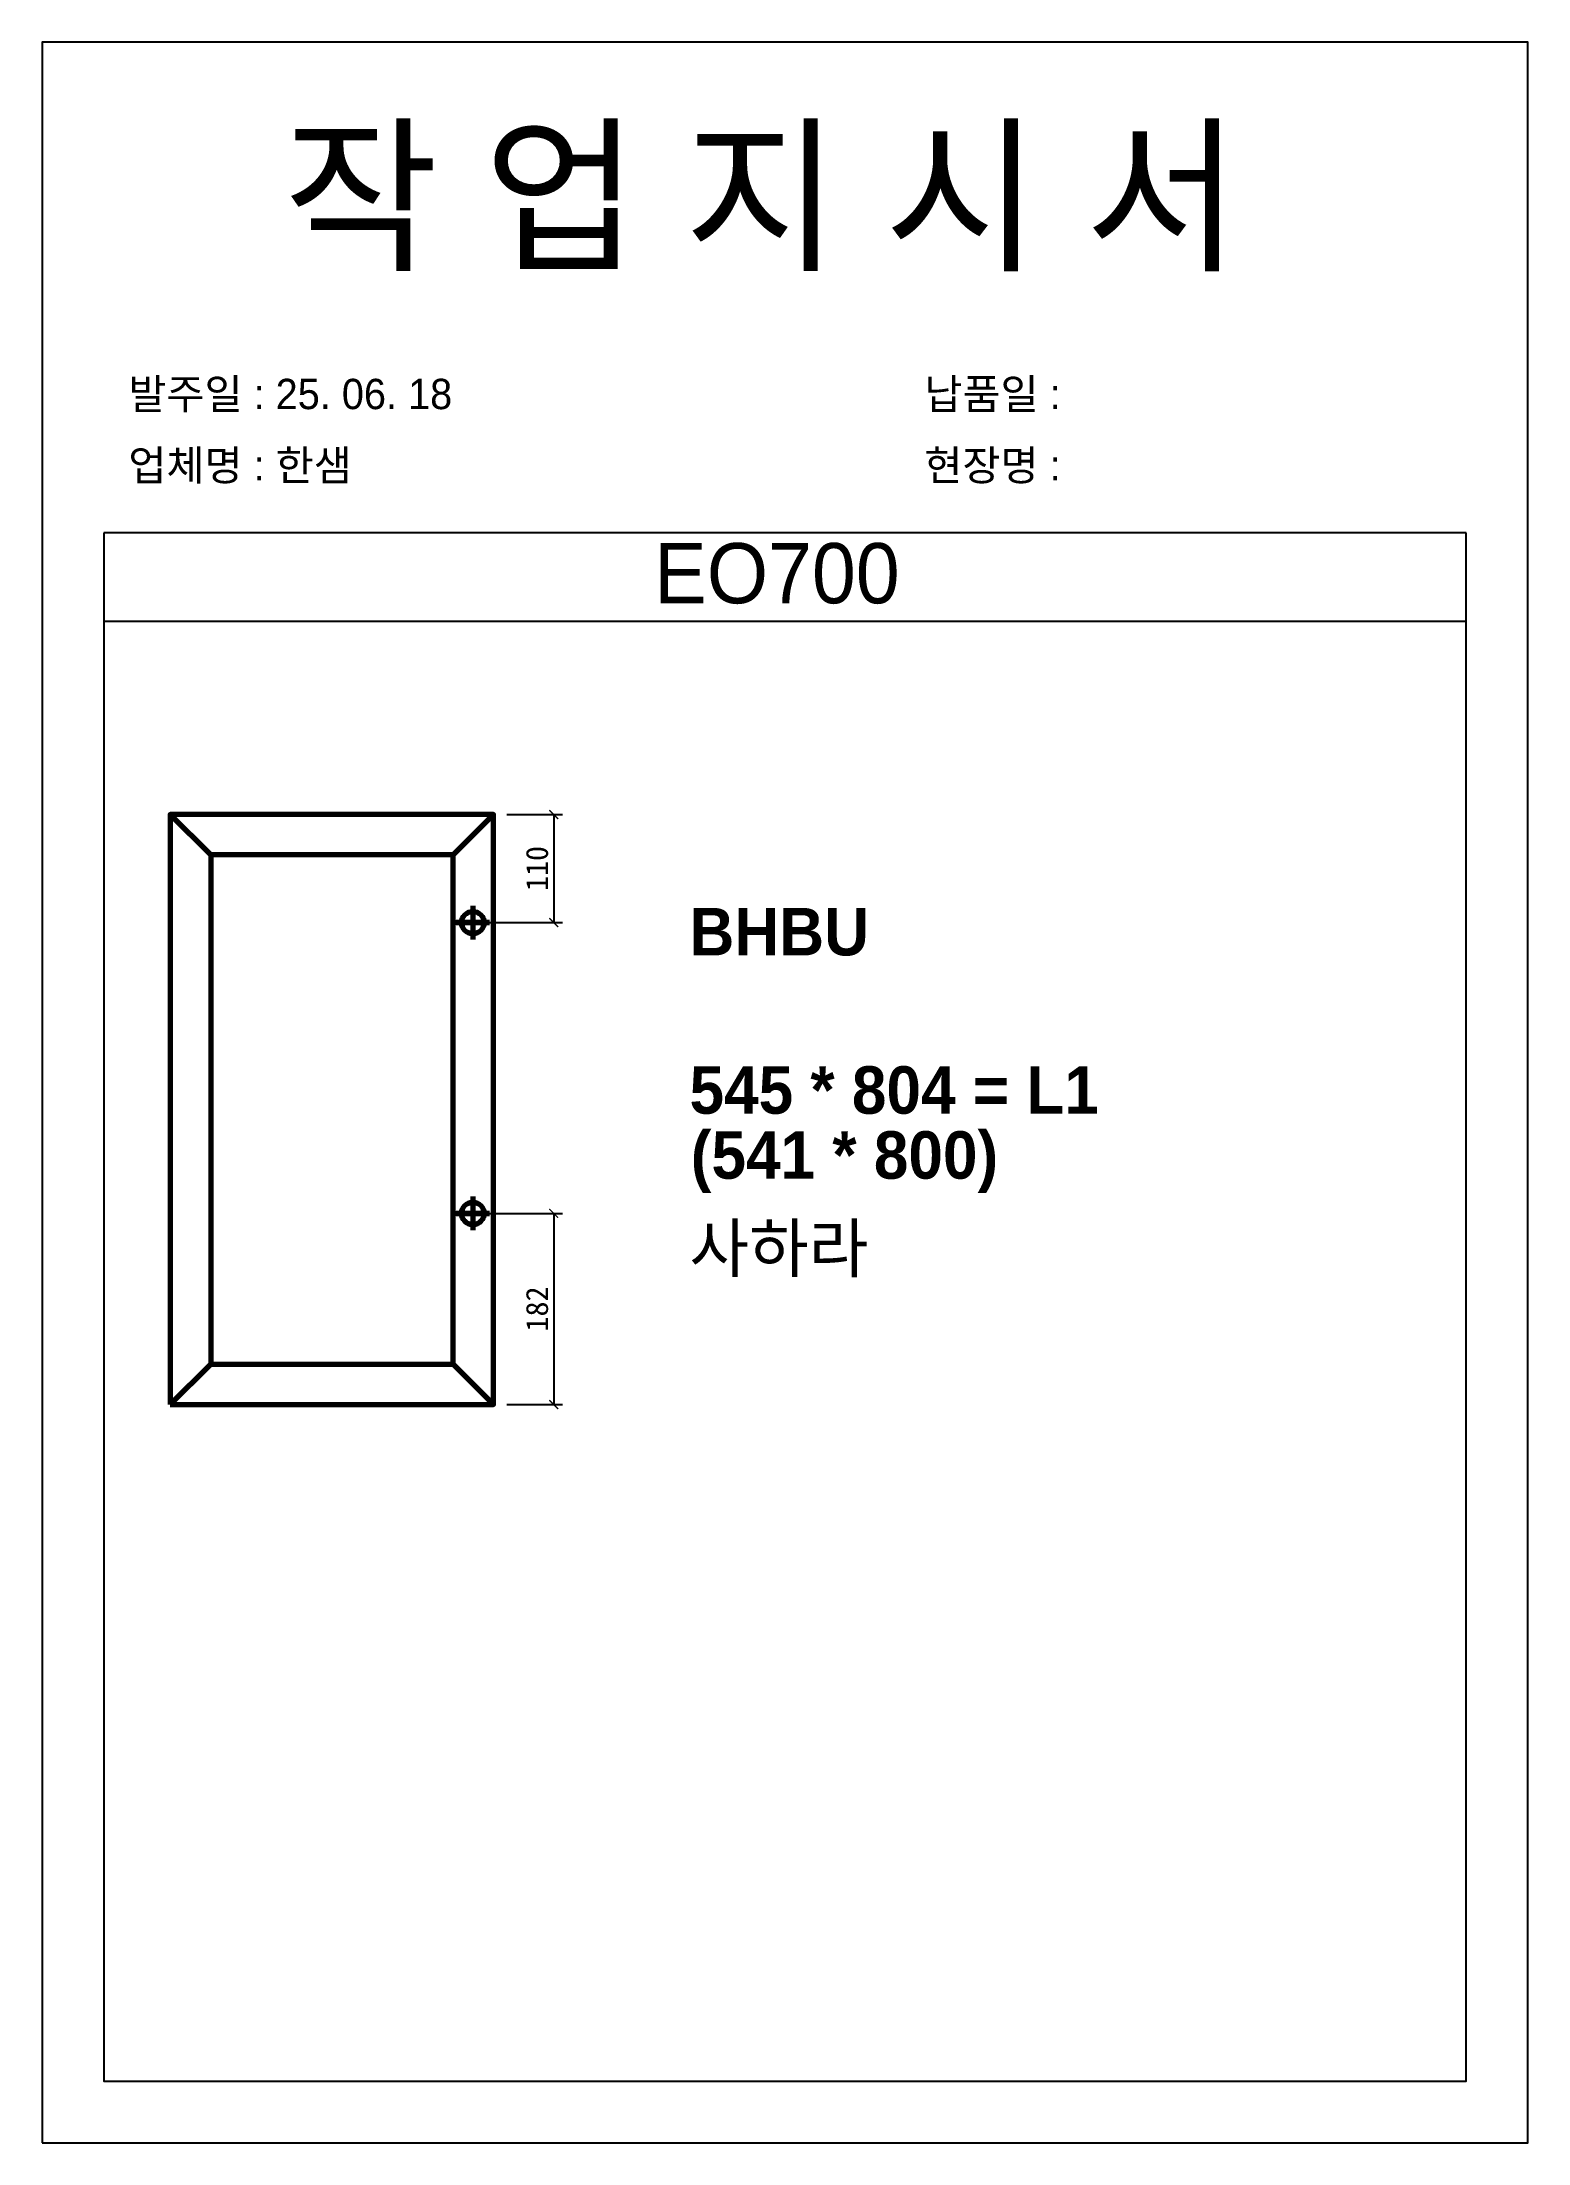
# Model space of a CAD drawing. Header units: millimetres. Extents: x -44117 to 256353, y -2095463 to 65325.
# Drawn here: x 110867 to 112547, y -161136 to -158760 of the extents above; entities that cross this region are included whole.
import ezdxf

# ---------------------------------------------------------------- set-up
doc = ezdxf.new("R2010")
doc.units = ezdxf.units.MM
doc.header["$LTSCALE"] = 10
doc.layers.add('Layer1', color=7, linetype='Continuous', lineweight=70)
doc.dimstyles.new('ISO-25', dxfattribs={"dimtxt": 2.5, "dimasz": 2.5, "dimexe": 1, "dimexo": 1, "dimtad": 1, "dimtxsty": 'Standard', "dimblk": 'ARCHTICK', "dimcen": 2.5, "dimadec": 0, "dimazin": 0, "dimtfac": 1, "dimtmove": 0, "dimatfit": 3, "dimfxl": 0, "dimarcsym": 0})

msp = doc.modelspace()

# ---------------------------------------------------------------- texts
at = {"attachment_point": 1}
for s, width, gutter_width, heights, insert, char_height in [('{\\fGulim|b0|i0|c129|p50;작 업 지 시 서}', 3307.3198183, 12.5, [-155.84554], (111139.46888, -158863.85413), 140), ('{\\fGulim|b0|i0|c129|p50;발주일 : 25. 06. 18}', 3307.3198183, 12.5, [34.50412], (110964.25953, -159140.57455), 34.3), ('{\\fGulim|b0|i0|c129|p50;납품일 :}', 3307.3198183, 12.5, [37.67976], (111864.23751, -159140.57455), 34.3), ('{\\fGulim|b0|i0|c129|p50;업체명 : 한샘}', 3307.3198183, 12.5, [36.11279], (110964.25953, -159221.23073), 34.3), ('{\\fGulim|b0|i0|c129|p50;현장명 : }', 3307.3198183, 12.5, [-38.2735], (111864.23751, -159221.23073), 34.3), ('{\\fGulim|b0|i0|c129|p50;EO700}', 6570.6870665, 24.83388, [71.74566], (111558.77838, -159326.33911), 68.1441707), ('{\\fGulim|b1|i0|c129|p50;BHBU\\P\\P545 * 804 = L1\\P\\P사하라}', 3452.1381003, 13.04734, [-417.90195], (111598.68286, -159738.96043), 53.7028516)]:
    msp.add_mtext_dynamic_manual_height_columns(s, width=width, gutter_width=gutter_width, heights=heights, dxfattribs=dict(at, insert=insert, char_height=char_height))
at = {"color": 242, "true_color": 0xcd2027, "insert": (111600.12583, -159991.50455), "char_height": 53.7028516, "attachment_point": 1}
msp.add_mtext_dynamic_manual_height_columns('{\\fGulim|b1|i0|c129|p50;(541 * 800)}', width=3452.1381003, gutter_width=13.04734, heights=[-67.27064], dxfattribs=at)

# ---------------------------------------------------------------- blocks, each defined once
blk = doc.blocks.new('_ArchTick')
at = {"color": 0, "linetype": 'ByBlock', "const_width": 0.15}
blk.add_lwpolyline([(-0.5, -0.5), (0.5, 0.5)], dxfattribs=at)
blk = doc.blocks.new('*D2886')
at = {"color": 0, "lineweight": -2}
for p, q in [((111392, -159633.3), (111455.2, -159633.3)), ((111445.2, -159633.3), (111445.2, -159755.6)), ((111368.7, -159755.6), (111455.2, -159755.6))]:
    blk.add_line(p, q, dxfattribs=at)
at = {"layer": 'Defpoints', "color": 0}
for p in [(111377, -159633.3), (111353.7, -159755.6), (111445.2, -159755.6)]:
    blk.add_point(p, dxfattribs=at)
at = {"color": 0, "lineweight": -2, "xscale": 10, "yscale": 10, "zscale": 10}
for p, rotation in [((111445.2, -159633.3), 90), ((111445.2, -159755.6), 270)]:
    blk.add_blockref('_ArchTick', p, dxfattribs=dict(at, rotation=rotation))
at = {"color": 0, "insert": (111426.4, -159694.4), "char_height": 25, "attachment_point": 5, "rotation": 90}
blk.add_mtext('110', dxfattribs=at)
blk = doc.blocks.new('*D2887')
at = {"color": 0, "lineweight": -2}
for p, q in [((111368.7, -160084.4), (111455.2, -160084.4)), ((111445.2, -160084.4), (111445.2, -160300.6)), ((111392, -160300.6), (111455.2, -160300.6))]:
    blk.add_line(p, q, dxfattribs=at)
at = {"layer": 'Defpoints', "color": 0}
for p in [(111353.7, -160084.4), (111377, -160300.6), (111445.2, -160300.6)]:
    blk.add_point(p, dxfattribs=at)
at = {"color": 0, "lineweight": -2, "xscale": 10, "yscale": 10, "zscale": 10}
for p, rotation in [((111445.2, -160084.4), 90), ((111445.2, -160300.6), 270)]:
    blk.add_blockref('_ArchTick', p, dxfattribs=dict(at, rotation=rotation))
at = {"color": 0, "insert": (111426.4, -160192.5), "char_height": 25, "attachment_point": 5, "rotation": 90}
blk.add_mtext('182', dxfattribs=at)

# ---------------------------------------------------------------- dimensions: what is measured, and where the dimension line sits
for base, p1, p2, text, picture, middle in [((111445.18377, -159755.59724), (111377.02519, -159633.29788), (111353.7033, -159755.59724), '110', '*D2886', (111426.43377, -159694.44756)), ((111445.18377, -160300.60514), (111353.7033, -160084.40888), (111377.02519, -160300.60514), '182', '*D2887', (111426.43377, -160192.50701))]:
    dim = msp.add_linear_dim(base=base, p1=p1, p2=p2, angle=90, text=text, dimstyle='ISO-25', override={"dimscale": 10, "dimasz": 1, "dimexo": 1.5, "dimtxsty": 'Standard'})
    dim.commit()
    dim.dimension.update_dxf_attribs({"geometry": picture, "text_midpoint": middle})

# ---------------------------------------------------------------- linework, layer by layer
for p, q in [((112476.66228, -159314.86134), (110936.66228, -159314.86134)), ((112476.66228, -159414.86134), (110936.66228, -159414.86134))]:
    msp.add_line(p, q)
msp.add_lwpolyline([(110866.66228, -161135.69162), (112546.66228, -161135.69162), (112546.66228, -158759.69162), (110866.66228, -158759.69162)], close=True)
msp.add_lwpolyline([(110936.66228, -159314.86134), (110936.66228, -161065.69162), (112476.66228, -161065.69162), (112476.66228, -159314.86134)])
at = {"layer": 'Layer1'}
for p, q in [((111057.36536, -159678.96357), (111011.69967, -159633.29788)), ((111331.3595, -159678.96357), (111377.02519, -159633.29788)), ((111353.7033, -159736.61578), (111353.7033, -159774.57869)), ((111353.7033, -160065.42742), (111353.7033, -160103.39034)), ((111011.69967, -160300.60514), (111057.36536, -160254.93945)), ((111377.02519, -160300.60514), (111331.3595, -160254.93945))]:
    msp.add_line(p, q, dxfattribs=at)
for points in [[(111011.69967, -160300.60514), (111377.02519, -160300.60514), (111377.02519, -159633.29788), (111011.69967, -159633.29788)], [(111057.36536, -160254.93945), (111331.3595, -160254.93945), (111331.3595, -159678.96357), (111057.36536, -159678.96357)], [(111372.68475, -159755.59724), (111334.72184, -159755.59724)], [(111372.68475, -160084.40888), (111334.72184, -160084.40888)]]:
    msp.add_lwpolyline(points, close=True, dxfattribs=at)
for centre in [(111353.7033, -159755.59724), (111353.7033, -160084.40888)]:
    msp.add_circle(centre, 12.6543, dxfattribs=at)

msp.set_redraw_order([(e.dxf.handle, doc.entitydb.next_handle()) for e in msp.query("TEXT MTEXT ATTDEF DIMENSION ARC_DIMENSION")])  # texts and dimensions are drawn at this point

doc.saveas('drawing.dxf')
